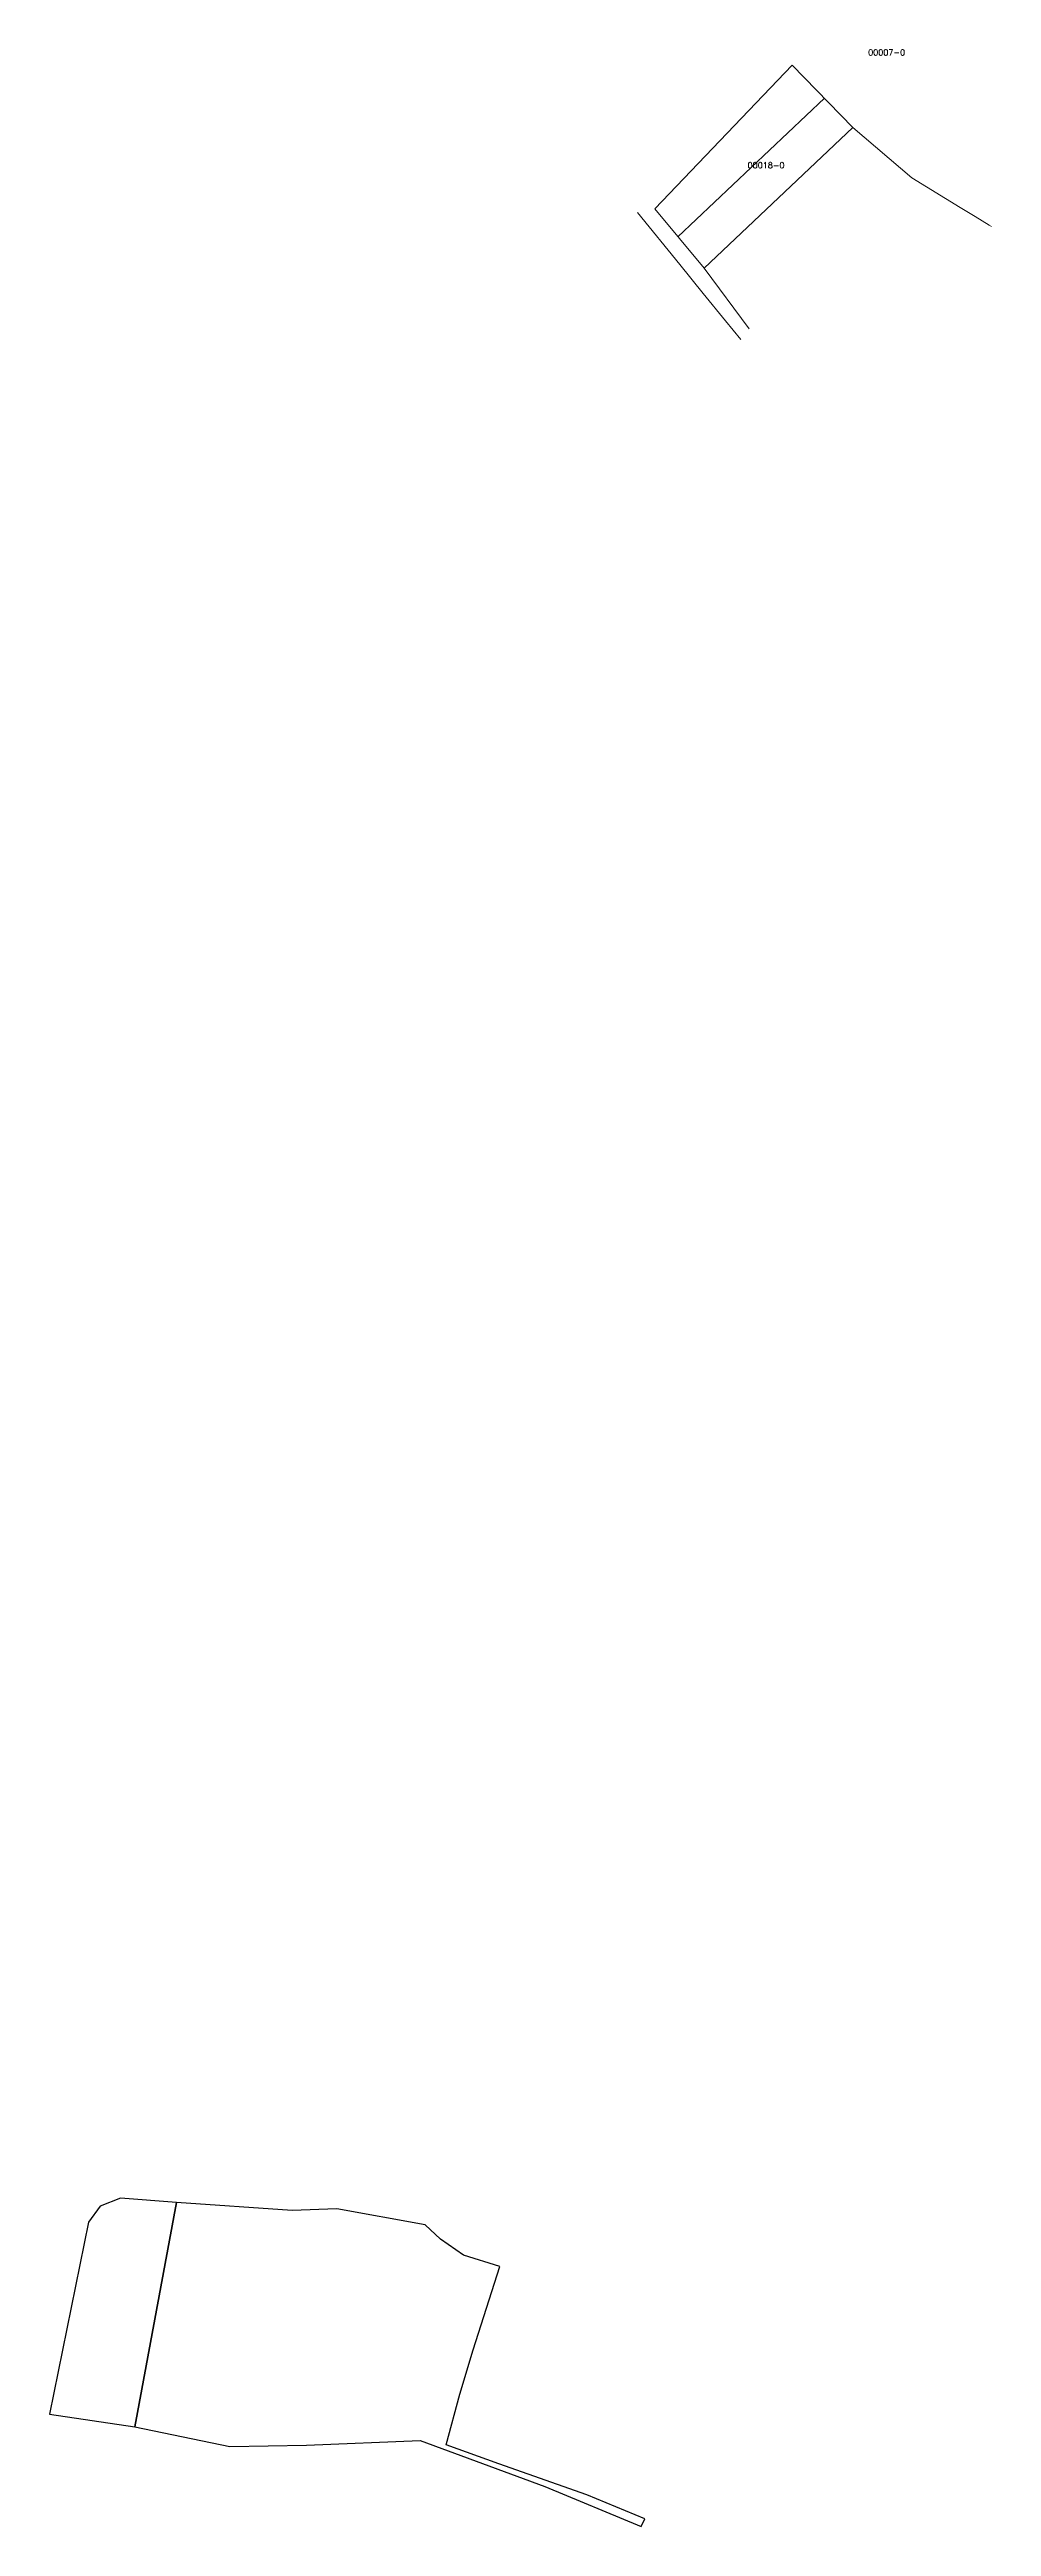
# Model space of a CAD drawing. Header units: metres. Extents: x 7517949 to 7519781, y 4692820 to 4693869.
# Drawn here: x 7517949 to 7518349, y 4692820 to 4693869 of the extents above; entities that cross this region are included whole.
import ezdxf

# ---------------------------------------------------------------- set-up
doc = ezdxf.new("R2010")
doc.units = ezdxf.units.M
for name, color, linetype, lineweight in [('Ndarjet', 1, 'Continuous', 0), ('Parc-Kojshi', 251, 'Continuous', 0), ('Parcela Baze', 7, 'Continuous', 0)]:
    doc.layers.add(name, color=color, linetype=linetype, lineweight=lineweight)
doc.layers.add('Parcela_Bazë', color=7, linetype='Continuous')
doc.layers.add('ParcelReferencePoint', color=7, linetype='Continuous')
doc.styles.get("Standard").update_dxf_attribs({"font": 'simplex.shx'})

msp = doc.modelspace()

# ---------------------------------------------------------------- linework, layer by layer
at = {"layer": 'Ndarjet', "flags": 128}
msp.add_lwpolyline([(7518277.8, 4693848.3), (7518215.7, 4693789.5)], dxfattribs=at)
at = {"layer": 'Parc-Kojshi'}
for points in [[(7518205.9, 4693801.4), (7518264.1, 4693862.3)], [(7518289.8, 4693835.9), (7518264.1, 4693862.3)], [(7518226.8, 4693776.3), (7518289.8, 4693835.9)], [(7518314.8, 4693814.5), (7518289.8, 4693835.9)], [(7518335.3, 4693802), (7518314.8, 4693814.5)], [(7518216.5, 4693777.8), (7518198.5, 4693799.8)], [(7518205.9, 4693801.4), (7518226.8, 4693776.3)], [(7518341.6, 4693798.1), (7518335.3, 4693802)], [(7518347.6, 4693794.5), (7518341.6, 4693798.1)], [(7518348.6, 4693793.9), (7518347.6, 4693794.5)], [(7518226.4, 4693765.6), (7518216.5, 4693777.8)], [(7518226.8, 4693776.3), (7518245.8, 4693750.6)], [(7518235.8, 4693754), (7518226.4, 4693765.6)], [(7518242.3, 4693746.1), (7518235.8, 4693754)]]:
    msp.add_lwpolyline(points, dxfattribs=at)
at = {"layer": 'Parcela Baze', "flags": 128}
msp.add_lwpolyline([(7518289.8, 4693835.9), (7518264.1, 4693862.3), (7518205.9, 4693801.4), (7518226.8, 4693776.3)], close=True, dxfattribs=at)
at = {"layer": 'Parcela_Bazë', "lineweight": 30, "flags": 128}
for points in [[(7517985.5, 4692861.9), (7518003.1, 4692956.9), (7517979.4, 4692958.8), (7517970.8, 4692955.3), (7517965.8, 4692948.6), (7517949.3, 4692867.2), (7517985.5, 4692861.9)], [(7518123.3, 4692875.7), (7518128.9, 4692894.5), (7518140.2, 4692929.8), (7518124.8, 4692934.6), (7518115, 4692941.3), (7518108.6, 4692947.4), (7518071.1, 4692954.2), (7518052.2, 4692953.5), (7518003.1, 4692956.9), (7517985.5, 4692861.9), (7518025.7, 4692853.5), (7518058.3, 4692854.1), (7518106.4, 4692856.1), (7518159.3, 4692836.6), (7518200.1, 4692819.7), (7518201.6, 4692822.9), (7518177, 4692833.1), (7518139.7, 4692846.2), (7518117.5, 4692854.3), (7518123.3, 4692875.7)]]:
    msp.add_lwpolyline(points, close=True, dxfattribs=at)

# ---------------------------------------------------------------- texts
at = {"layer": 'ParcelReferencePoint'}
for s, p in [('00007-0', (7518296.3, 4693866.4)), ('00018-0', (7518245.2, 4693818.6))]:
    msp.add_text(s, height=2.5, dxfattribs=at).set_placement(p)

doc.saveas('drawing.dxf')
